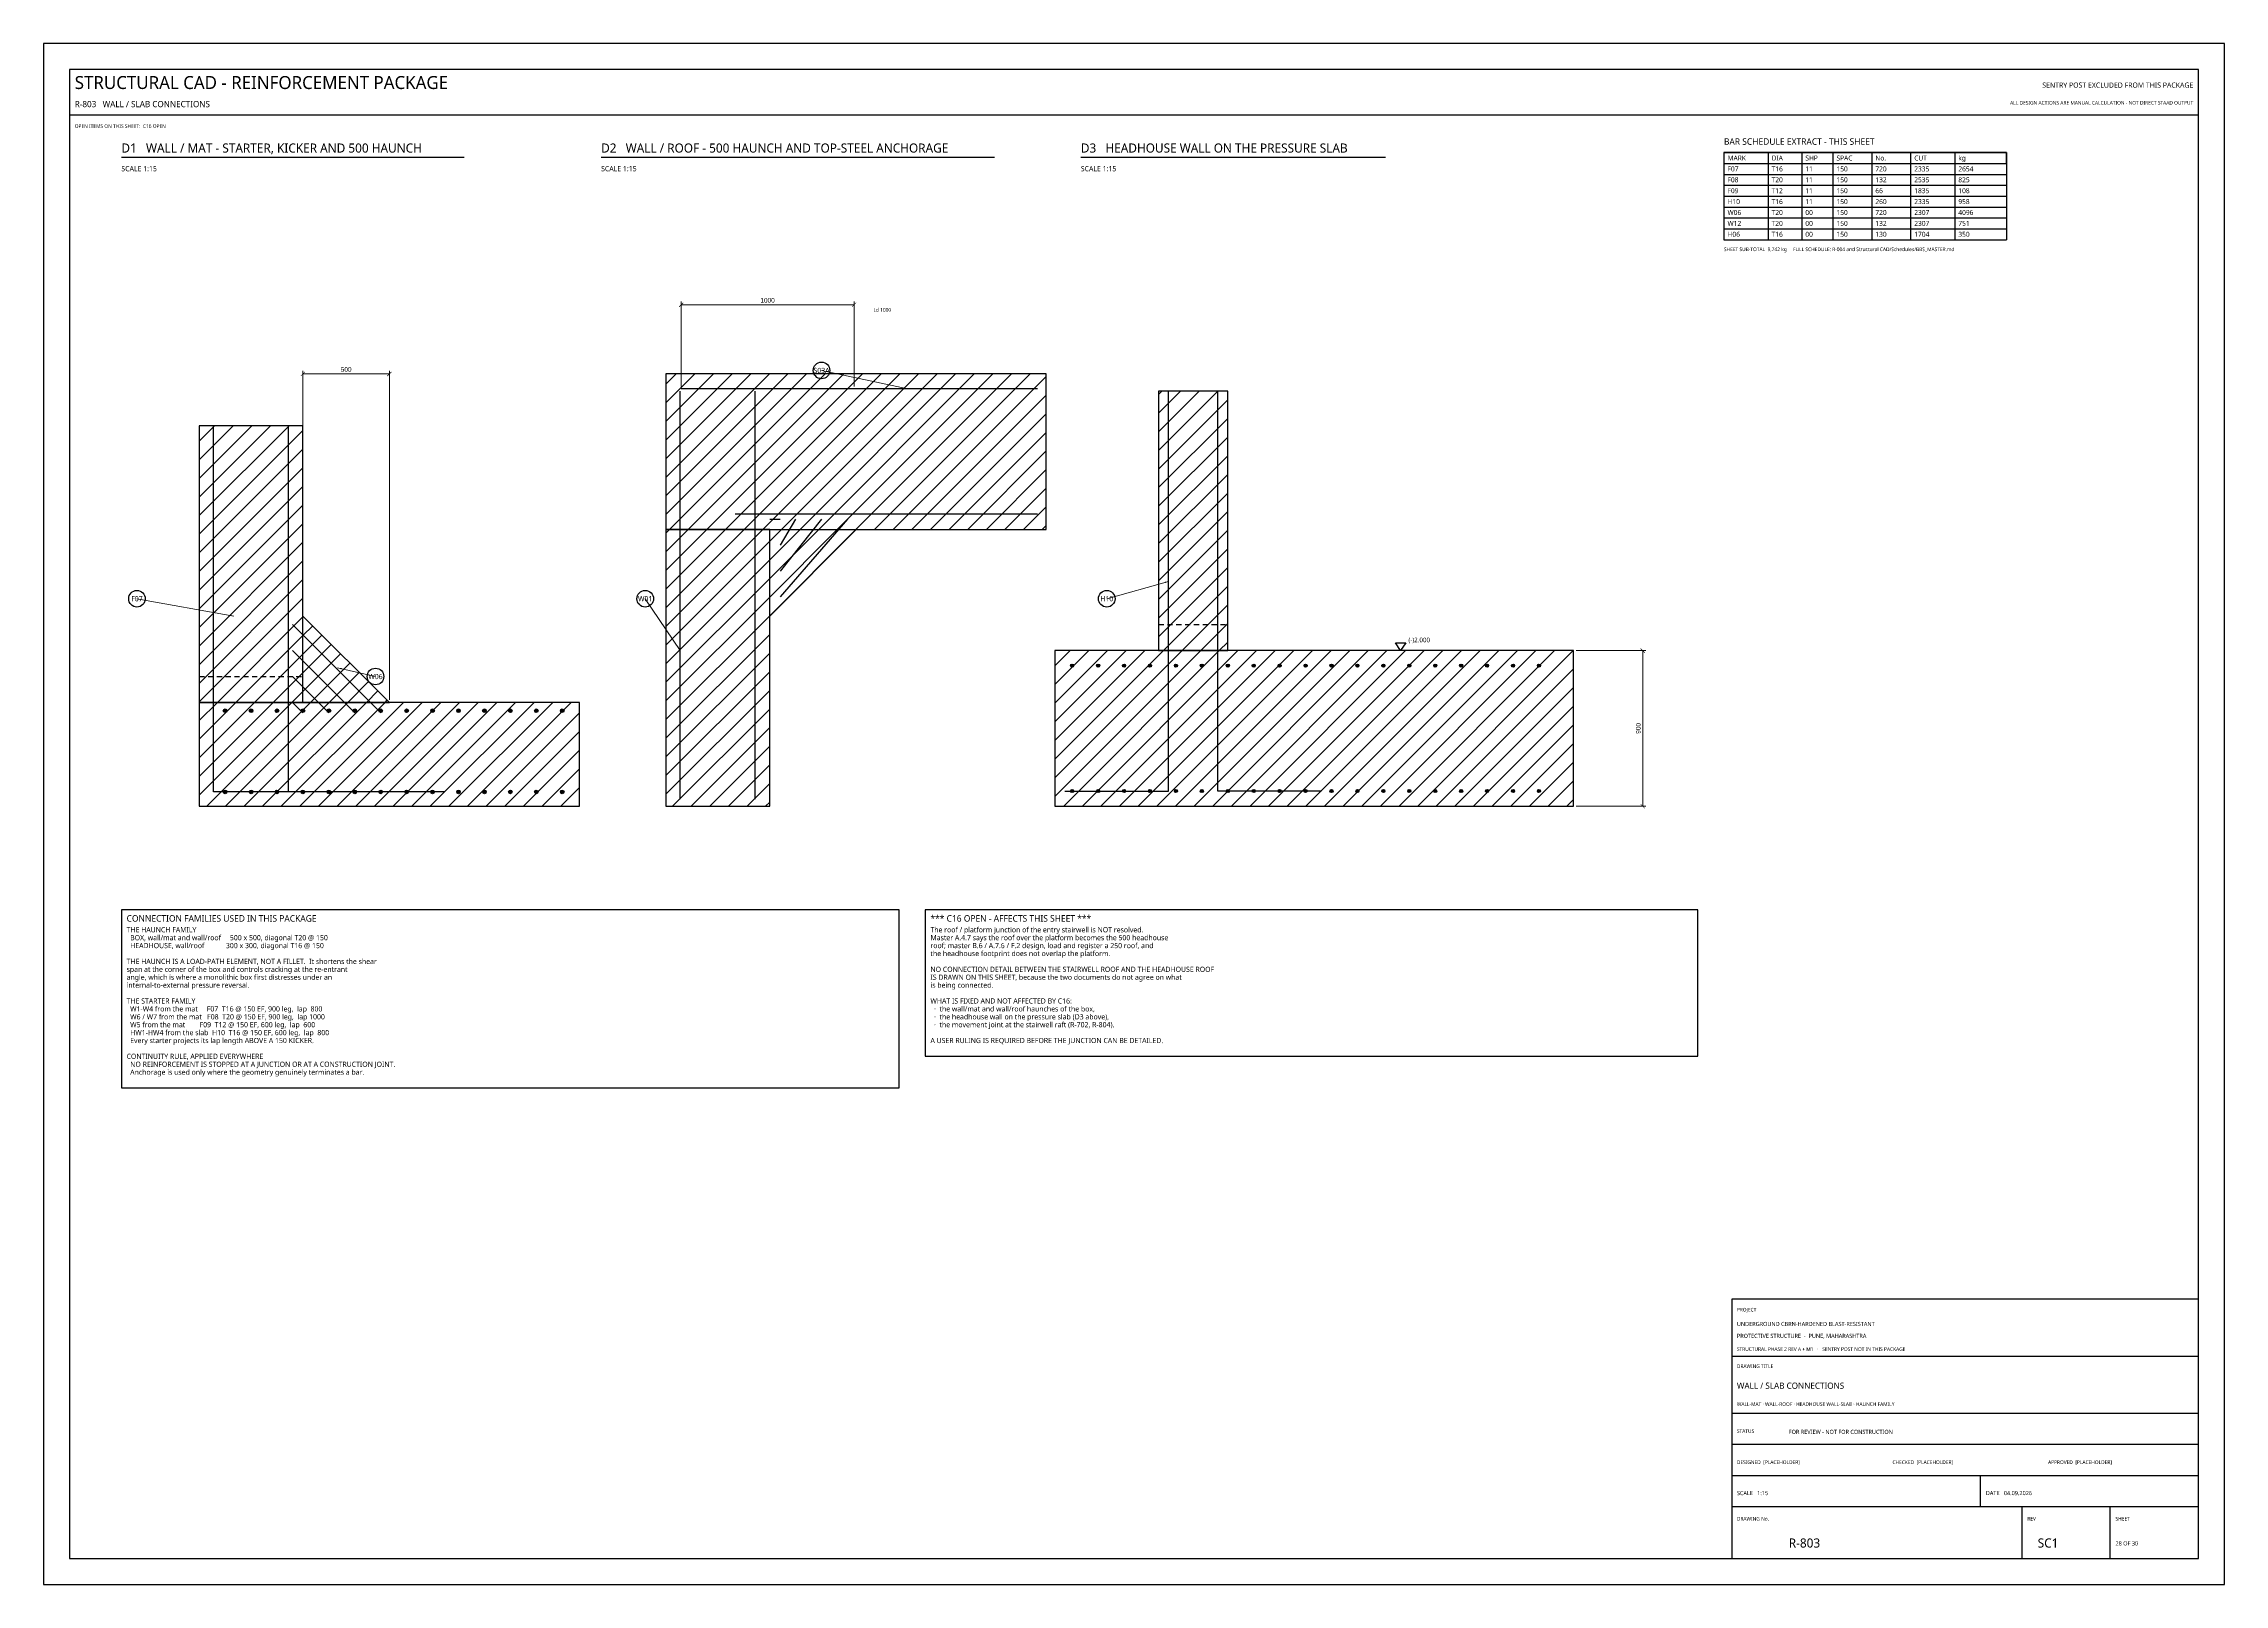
# Model space of a CAD drawing. Header units: millimetres. Extents: x 0 to 841, y 0 to 594.
import ezdxf
from ezdxf.enums import TextEntityAlignment as Align

# ---------------------------------------------------------------- set-up
doc = ezdxf.new("R2010")
doc.units = ezdxf.units.MM
for name, color, linetype in [('S-BLAST', 1, 'Continuous'), ('S-CALLOUT', 2, 'Continuous'), ('S-CONCRETE', 7, 'Continuous'), ('S-DIM', 4, 'Continuous'), ('S-HATCH', 8, 'Continuous'), ('S-HIDDEN', 8, 'Continuous'), ('S-LEVEL', 4, 'Continuous'), ('S-NOTE', 7, 'Continuous'), ('S-REBAR-MAIN', 1, 'Continuous'), ('S-REBAR-SEC', 4, 'Continuous'), ('S-REBAR-TIE', 6, 'Continuous'), ('S-TABLE', 7, 'Continuous'), ('S-TEXT', 7, 'Continuous'), ('S-TITLE', 7, 'Continuous')]:
    doc.layers.add(name, color=color, linetype=linetype)
doc.styles.add('OpenSans', font='OpenSans-Regular.ttf')
doc.dimstyles.new('SC-DIM', dxfattribs={"dimtxt": 1.8, "dimasz": 1.6, "dimexe": 1.2, "dimexo": 1, "dimgap": 0.8, "dimtad": 1, "dimdec": 0, "dimblk": 'ARCHTICK', "dimcen": 2.5, "dimclrd": 4, "dimclre": 4, "dimclrt": 4, "dimazin": 3, "dimtfac": 1, "dimtmove": 0, "dimatfit": 3, "dimlwd": 13, "dimlwe": 13})

# ---------------------------------------------------------------- blocks, each defined once
blk = doc.blocks.new('_ARCHTICK')
at = {"color": 0, "linetype": 'BYBLOCK', "const_width": 0.15}
blk.add_lwpolyline([(-0.5, -0.5), (0.5, 0.5)], dxfattribs=at)
blk = doc.blocks.new('BARMARK')
at = {"layer": 'S-CALLOUT'}
blk.add_circle((0, 0), 3.2, dxfattribs=at)
blk = doc.blocks.new('LEVELMK')
at = {"layer": 'S-LEVEL'}
blk.add_lwpolyline([(0, 0), (-2, 3), (2, 3), (0, 0)], close=True, dxfattribs=at)

msp = doc.modelspace()

# ---------------------------------------------------------------- hatches: boundary and pattern name
at = {"layer": 'S-HATCH'}
h = msp.add_hatch(dxfattribs=at)
h.set_pattern_fill('ANSI31', scale=1.6)
h.paths.add_polyline_path([(240, 406.667), (386.667, 406.667), (386.667, 466.667), (240, 466.667)])
h = msp.add_hatch(dxfattribs=at)
h.set_pattern_fill('ANSI31', scale=1.6)
h.paths.add_polyline_path([(430, 360), (456.667, 360), (456.667, 460), (430, 460)])
h = msp.add_hatch(dxfattribs=at)
h.set_pattern_fill('ANSI31', scale=1.6)
h.paths.add_polyline_path([(60, 340), (100, 340), (100, 446.667), (60, 446.667)])
h = msp.add_hatch(dxfattribs=at)
h.set_pattern_fill('ANSI31', scale=1.6)
h.paths.add_polyline_path([(240, 300), (280, 300), (280, 406.667), (240, 406.667)])
h = msp.add_hatch(dxfattribs=at)
h.set_pattern_fill('ANSI31', scale=1.6)
h.paths.add_polyline_path([(280, 406.667), (313.333, 406.667), (280, 373.333)])
h = msp.add_hatch(dxfattribs=at)
h.set_pattern_fill('ANSI31', scale=1.6)
h.paths.add_polyline_path([(100, 340), (133.333, 340), (100, 373.333)])
h = msp.add_hatch(dxfattribs=at)
h.set_pattern_fill('ANSI31', scale=1.6)
h.paths.add_polyline_path([(390, 300), (590, 300), (590, 360), (390, 360)])
h = msp.add_hatch(dxfattribs=at)
h.set_pattern_fill('ANSI31', scale=1.6)
h.paths.add_polyline_path([(60, 300), (206.667, 300), (206.667, 340), (60, 340)])
at = {"layer": 'S-REBAR-MAIN'}
for points in [[(397.267, 354.2), (397.221, 354.43), (397.091, 354.624), (396.896, 354.754), (396.667, 354.8), (396.437, 354.754), (396.242, 354.624), (396.112, 354.43), (396.067, 354.2), (396.112, 353.97), (396.242, 353.776), (396.437, 353.646), (396.667, 353.6), (396.896, 353.646), (397.091, 353.776), (397.221, 353.97)], [(407.267, 354.2), (407.221, 354.43), (407.091, 354.624), (406.896, 354.754), (406.667, 354.8), (406.437, 354.754), (406.242, 354.624), (406.112, 354.43), (406.067, 354.2), (406.112, 353.97), (406.242, 353.776), (406.437, 353.646), (406.667, 353.6), (406.896, 353.646), (407.091, 353.776), (407.221, 353.97)], [(417.267, 354.2), (417.221, 354.43), (417.091, 354.624), (416.896, 354.754), (416.667, 354.8), (416.437, 354.754), (416.242, 354.624), (416.112, 354.43), (416.067, 354.2), (416.112, 353.97), (416.242, 353.776), (416.437, 353.646), (416.667, 353.6), (416.896, 353.646), (417.091, 353.776), (417.221, 353.97)], [(427.267, 354.2), (427.221, 354.43), (427.091, 354.624), (426.896, 354.754), (426.667, 354.8), (426.437, 354.754), (426.242, 354.624), (426.112, 354.43), (426.067, 354.2), (426.112, 353.97), (426.242, 353.776), (426.437, 353.646), (426.667, 353.6), (426.896, 353.646), (427.091, 353.776), (427.221, 353.97)], [(437.267, 354.2), (437.221, 354.43), (437.091, 354.624), (436.896, 354.754), (436.667, 354.8), (436.437, 354.754), (436.242, 354.624), (436.112, 354.43), (436.067, 354.2), (436.112, 353.97), (436.242, 353.776), (436.437, 353.646), (436.667, 353.6), (436.896, 353.646), (437.091, 353.776), (437.221, 353.97)], [(447.267, 354.2), (447.221, 354.43), (447.091, 354.624), (446.896, 354.754), (446.667, 354.8), (446.437, 354.754), (446.242, 354.624), (446.112, 354.43), (446.067, 354.2), (446.112, 353.97), (446.242, 353.776), (446.437, 353.646), (446.667, 353.6), (446.896, 353.646), (447.091, 353.776), (447.221, 353.97)], [(457.267, 354.2), (457.221, 354.43), (457.091, 354.624), (456.896, 354.754), (456.667, 354.8), (456.437, 354.754), (456.242, 354.624), (456.112, 354.43), (456.067, 354.2), (456.112, 353.97), (456.242, 353.776), (456.437, 353.646), (456.667, 353.6), (456.896, 353.646), (457.091, 353.776), (457.221, 353.97)], [(467.267, 354.2), (467.221, 354.43), (467.091, 354.624), (466.896, 354.754), (466.667, 354.8), (466.437, 354.754), (466.242, 354.624), (466.112, 354.43), (466.067, 354.2), (466.112, 353.97), (466.242, 353.776), (466.437, 353.646), (466.667, 353.6), (466.896, 353.646), (467.091, 353.776), (467.221, 353.97)], [(477.267, 354.2), (477.221, 354.43), (477.091, 354.624), (476.896, 354.754), (476.667, 354.8), (476.437, 354.754), (476.242, 354.624), (476.112, 354.43), (476.067, 354.2), (476.112, 353.97), (476.242, 353.776), (476.437, 353.646), (476.667, 353.6), (476.896, 353.646), (477.091, 353.776), (477.221, 353.97)], [(487.267, 354.2), (487.221, 354.43), (487.091, 354.624), (486.896, 354.754), (486.667, 354.8), (486.437, 354.754), (486.242, 354.624), (486.112, 354.43), (486.067, 354.2), (486.112, 353.97), (486.242, 353.776), (486.437, 353.646), (486.667, 353.6), (486.896, 353.646), (487.091, 353.776), (487.221, 353.97)], [(497.267, 354.2), (497.221, 354.43), (497.091, 354.624), (496.896, 354.754), (496.667, 354.8), (496.437, 354.754), (496.242, 354.624), (496.112, 354.43), (496.067, 354.2), (496.112, 353.97), (496.242, 353.776), (496.437, 353.646), (496.667, 353.6), (496.896, 353.646), (497.091, 353.776), (497.221, 353.97)], [(507.267, 354.2), (507.221, 354.43), (507.091, 354.624), (506.896, 354.754), (506.667, 354.8), (506.437, 354.754), (506.242, 354.624), (506.112, 354.43), (506.067, 354.2), (506.112, 353.97), (506.242, 353.776), (506.437, 353.646), (506.667, 353.6), (506.896, 353.646), (507.091, 353.776), (507.221, 353.97)], [(517.267, 354.2), (517.221, 354.43), (517.091, 354.624), (516.896, 354.754), (516.667, 354.8), (516.437, 354.754), (516.242, 354.624), (516.112, 354.43), (516.067, 354.2), (516.112, 353.97), (516.242, 353.776), (516.437, 353.646), (516.667, 353.6), (516.896, 353.646), (517.091, 353.776), (517.221, 353.97)], [(527.267, 354.2), (527.221, 354.43), (527.091, 354.624), (526.896, 354.754), (526.667, 354.8), (526.437, 354.754), (526.242, 354.624), (526.112, 354.43), (526.067, 354.2), (526.112, 353.97), (526.242, 353.776), (526.437, 353.646), (526.667, 353.6), (526.896, 353.646), (527.091, 353.776), (527.221, 353.97)], [(537.267, 354.2), (537.221, 354.43), (537.091, 354.624), (536.896, 354.754), (536.667, 354.8), (536.437, 354.754), (536.242, 354.624), (536.112, 354.43), (536.067, 354.2), (536.112, 353.97), (536.242, 353.776), (536.437, 353.646), (536.667, 353.6), (536.896, 353.646), (537.091, 353.776), (537.221, 353.97)], [(547.267, 354.2), (547.221, 354.43), (547.091, 354.624), (546.896, 354.754), (546.667, 354.8), (546.437, 354.754), (546.242, 354.624), (546.112, 354.43), (546.067, 354.2), (546.112, 353.97), (546.242, 353.776), (546.437, 353.646), (546.667, 353.6), (546.896, 353.646), (547.091, 353.776), (547.221, 353.97)], [(557.267, 354.2), (557.221, 354.43), (557.091, 354.624), (556.896, 354.754), (556.667, 354.8), (556.437, 354.754), (556.242, 354.624), (556.112, 354.43), (556.067, 354.2), (556.112, 353.97), (556.242, 353.776), (556.437, 353.646), (556.667, 353.6), (556.896, 353.646), (557.091, 353.776), (557.221, 353.97)], [(567.267, 354.2), (567.221, 354.43), (567.091, 354.624), (566.896, 354.754), (566.667, 354.8), (566.437, 354.754), (566.242, 354.624), (566.112, 354.43), (566.067, 354.2), (566.112, 353.97), (566.242, 353.776), (566.437, 353.646), (566.667, 353.6), (566.896, 353.646), (567.091, 353.776), (567.221, 353.97)], [(577.267, 354.2), (577.221, 354.43), (577.091, 354.624), (576.896, 354.754), (576.667, 354.8), (576.437, 354.754), (576.242, 354.624), (576.112, 354.43), (576.067, 354.2), (576.112, 353.97), (576.242, 353.776), (576.437, 353.646), (576.667, 353.6), (576.896, 353.646), (577.091, 353.776), (577.221, 353.97)], [(70.7, 336.8), (70.647, 337.068), (70.495, 337.295), (70.268, 337.447), (70, 337.5), (69.732, 337.447), (69.505, 337.295), (69.353, 337.068), (69.3, 336.8), (69.353, 336.532), (69.505, 336.305), (69.732, 336.153), (70, 336.1), (70.268, 336.153), (70.495, 336.305), (70.647, 336.532)], [(80.7, 336.8), (80.647, 337.068), (80.495, 337.295), (80.268, 337.447), (80, 337.5), (79.732, 337.447), (79.505, 337.295), (79.353, 337.068), (79.3, 336.8), (79.353, 336.532), (79.505, 336.305), (79.732, 336.153), (80, 336.1), (80.268, 336.153), (80.495, 336.305), (80.647, 336.532)], [(90.7, 336.8), (90.647, 337.068), (90.495, 337.295), (90.268, 337.447), (90, 337.5), (89.732, 337.447), (89.505, 337.295), (89.353, 337.068), (89.3, 336.8), (89.353, 336.532), (89.505, 336.305), (89.732, 336.153), (90, 336.1), (90.268, 336.153), (90.495, 336.305), (90.647, 336.532)], [(100.7, 336.8), (100.647, 337.068), (100.495, 337.295), (100.268, 337.447), (100, 337.5), (99.732, 337.447), (99.505, 337.295), (99.353, 337.068), (99.3, 336.8), (99.353, 336.532), (99.505, 336.305), (99.732, 336.153), (100, 336.1), (100.268, 336.153), (100.495, 336.305), (100.647, 336.532)], [(110.7, 336.8), (110.647, 337.068), (110.495, 337.295), (110.268, 337.447), (110, 337.5), (109.732, 337.447), (109.505, 337.295), (109.353, 337.068), (109.3, 336.8), (109.353, 336.532), (109.505, 336.305), (109.732, 336.153), (110, 336.1), (110.268, 336.153), (110.495, 336.305), (110.647, 336.532)], [(120.7, 336.8), (120.647, 337.068), (120.495, 337.295), (120.268, 337.447), (120, 337.5), (119.732, 337.447), (119.505, 337.295), (119.353, 337.068), (119.3, 336.8), (119.353, 336.532), (119.505, 336.305), (119.732, 336.153), (120, 336.1), (120.268, 336.153), (120.495, 336.305), (120.647, 336.532)], [(130.7, 336.8), (130.647, 337.068), (130.495, 337.295), (130.268, 337.447), (130, 337.5), (129.732, 337.447), (129.505, 337.295), (129.353, 337.068), (129.3, 336.8), (129.353, 336.532), (129.505, 336.305), (129.732, 336.153), (130, 336.1), (130.268, 336.153), (130.495, 336.305), (130.647, 336.532)], [(140.7, 336.8), (140.647, 337.068), (140.495, 337.295), (140.268, 337.447), (140, 337.5), (139.732, 337.447), (139.505, 337.295), (139.353, 337.068), (139.3, 336.8), (139.353, 336.532), (139.505, 336.305), (139.732, 336.153), (140, 336.1), (140.268, 336.153), (140.495, 336.305), (140.647, 336.532)], [(150.7, 336.8), (150.647, 337.068), (150.495, 337.295), (150.268, 337.447), (150, 337.5), (149.732, 337.447), (149.505, 337.295), (149.353, 337.068), (149.3, 336.8), (149.353, 336.532), (149.505, 336.305), (149.732, 336.153), (150, 336.1), (150.268, 336.153), (150.495, 336.305), (150.647, 336.532)], [(160.7, 336.8), (160.647, 337.068), (160.495, 337.295), (160.268, 337.447), (160, 337.5), (159.732, 337.447), (159.505, 337.295), (159.353, 337.068), (159.3, 336.8), (159.353, 336.532), (159.505, 336.305), (159.732, 336.153), (160, 336.1), (160.268, 336.153), (160.495, 336.305), (160.647, 336.532)], [(170.7, 336.8), (170.647, 337.068), (170.495, 337.295), (170.268, 337.447), (170, 337.5), (169.732, 337.447), (169.505, 337.295), (169.353, 337.068), (169.3, 336.8), (169.353, 336.532), (169.505, 336.305), (169.732, 336.153), (170, 336.1), (170.268, 336.153), (170.495, 336.305), (170.647, 336.532)], [(180.7, 336.8), (180.647, 337.068), (180.495, 337.295), (180.268, 337.447), (180, 337.5), (179.732, 337.447), (179.505, 337.295), (179.353, 337.068), (179.3, 336.8), (179.353, 336.532), (179.505, 336.305), (179.732, 336.153), (180, 336.1), (180.268, 336.153), (180.495, 336.305), (180.647, 336.532)], [(190.7, 336.8), (190.647, 337.068), (190.495, 337.295), (190.268, 337.447), (190, 337.5), (189.732, 337.447), (189.505, 337.295), (189.353, 337.068), (189.3, 336.8), (189.353, 336.532), (189.505, 336.305), (189.732, 336.153), (190, 336.1), (190.268, 336.153), (190.495, 336.305), (190.647, 336.532)], [(200.7, 336.8), (200.647, 337.068), (200.495, 337.295), (200.268, 337.447), (200, 337.5), (199.732, 337.447), (199.505, 337.295), (199.353, 337.068), (199.3, 336.8), (199.353, 336.532), (199.505, 336.305), (199.732, 336.153), (200, 336.1), (200.268, 336.153), (200.495, 336.305), (200.647, 336.532)], [(70.7, 305.533), (70.647, 305.801), (70.495, 306.028), (70.268, 306.18), (70, 306.233), (69.732, 306.18), (69.505, 306.028), (69.353, 305.801), (69.3, 305.533), (69.353, 305.265), (69.505, 305.038), (69.732, 304.887), (70, 304.833), (70.268, 304.887), (70.495, 305.038), (70.647, 305.265)], [(80.7, 305.533), (80.647, 305.801), (80.495, 306.028), (80.268, 306.18), (80, 306.233), (79.732, 306.18), (79.505, 306.028), (79.353, 305.801), (79.3, 305.533), (79.353, 305.265), (79.505, 305.038), (79.732, 304.887), (80, 304.833), (80.268, 304.887), (80.495, 305.038), (80.647, 305.265)], [(90.7, 305.533), (90.647, 305.801), (90.495, 306.028), (90.268, 306.18), (90, 306.233), (89.732, 306.18), (89.505, 306.028), (89.353, 305.801), (89.3, 305.533), (89.353, 305.265), (89.505, 305.038), (89.732, 304.887), (90, 304.833), (90.268, 304.887), (90.495, 305.038), (90.647, 305.265)], [(100.7, 305.533), (100.647, 305.801), (100.495, 306.028), (100.268, 306.18), (100, 306.233), (99.732, 306.18), (99.505, 306.028), (99.353, 305.801), (99.3, 305.533), (99.353, 305.265), (99.505, 305.038), (99.732, 304.887), (100, 304.833), (100.268, 304.887), (100.495, 305.038), (100.647, 305.265)], [(110.7, 305.533), (110.647, 305.801), (110.495, 306.028), (110.268, 306.18), (110, 306.233), (109.732, 306.18), (109.505, 306.028), (109.353, 305.801), (109.3, 305.533), (109.353, 305.265), (109.505, 305.038), (109.732, 304.887), (110, 304.833), (110.268, 304.887), (110.495, 305.038), (110.647, 305.265)], [(120.7, 305.533), (120.647, 305.801), (120.495, 306.028), (120.268, 306.18), (120, 306.233), (119.732, 306.18), (119.505, 306.028), (119.353, 305.801), (119.3, 305.533), (119.353, 305.265), (119.505, 305.038), (119.732, 304.887), (120, 304.833), (120.268, 304.887), (120.495, 305.038), (120.647, 305.265)], [(130.7, 305.533), (130.647, 305.801), (130.495, 306.028), (130.268, 306.18), (130, 306.233), (129.732, 306.18), (129.505, 306.028), (129.353, 305.801), (129.3, 305.533), (129.353, 305.265), (129.505, 305.038), (129.732, 304.887), (130, 304.833), (130.268, 304.887), (130.495, 305.038), (130.647, 305.265)], [(140.7, 305.533), (140.647, 305.801), (140.495, 306.028), (140.268, 306.18), (140, 306.233), (139.732, 306.18), (139.505, 306.028), (139.353, 305.801), (139.3, 305.533), (139.353, 305.265), (139.505, 305.038), (139.732, 304.887), (140, 304.833), (140.268, 304.887), (140.495, 305.038), (140.647, 305.265)], [(150.7, 305.533), (150.647, 305.801), (150.495, 306.028), (150.268, 306.18), (150, 306.233), (149.732, 306.18), (149.505, 306.028), (149.353, 305.801), (149.3, 305.533), (149.353, 305.265), (149.505, 305.038), (149.732, 304.887), (150, 304.833), (150.268, 304.887), (150.495, 305.038), (150.647, 305.265)], [(160.7, 305.533), (160.647, 305.801), (160.495, 306.028), (160.268, 306.18), (160, 306.233), (159.732, 306.18), (159.505, 306.028), (159.353, 305.801), (159.3, 305.533), (159.353, 305.265), (159.505, 305.038), (159.732, 304.887), (160, 304.833), (160.268, 304.887), (160.495, 305.038), (160.647, 305.265)], [(170.7, 305.533), (170.647, 305.801), (170.495, 306.028), (170.268, 306.18), (170, 306.233), (169.732, 306.18), (169.505, 306.028), (169.353, 305.801), (169.3, 305.533), (169.353, 305.265), (169.505, 305.038), (169.732, 304.887), (170, 304.833), (170.268, 304.887), (170.495, 305.038), (170.647, 305.265)], [(180.7, 305.533), (180.647, 305.801), (180.495, 306.028), (180.268, 306.18), (180, 306.233), (179.732, 306.18), (179.505, 306.028), (179.353, 305.801), (179.3, 305.533), (179.353, 305.265), (179.505, 305.038), (179.732, 304.887), (180, 304.833), (180.268, 304.887), (180.495, 305.038), (180.647, 305.265)], [(190.7, 305.533), (190.647, 305.801), (190.495, 306.028), (190.268, 306.18), (190, 306.233), (189.732, 306.18), (189.505, 306.028), (189.353, 305.801), (189.3, 305.533), (189.353, 305.265), (189.505, 305.038), (189.732, 304.887), (190, 304.833), (190.268, 304.887), (190.495, 305.038), (190.647, 305.265)], [(200.7, 305.533), (200.647, 305.801), (200.495, 306.028), (200.268, 306.18), (200, 306.233), (199.732, 306.18), (199.505, 306.028), (199.353, 305.801), (199.3, 305.533), (199.353, 305.265), (199.505, 305.038), (199.732, 304.887), (200, 304.833), (200.268, 304.887), (200.495, 305.038), (200.647, 305.265)], [(397.267, 305.867), (397.221, 306.096), (397.091, 306.291), (396.896, 306.421), (396.667, 306.467), (396.437, 306.421), (396.242, 306.291), (396.112, 306.096), (396.067, 305.867), (396.112, 305.637), (396.242, 305.442), (396.437, 305.312), (396.667, 305.267), (396.896, 305.312), (397.091, 305.442), (397.221, 305.637)], [(407.267, 305.867), (407.221, 306.096), (407.091, 306.291), (406.896, 306.421), (406.667, 306.467), (406.437, 306.421), (406.242, 306.291), (406.112, 306.096), (406.067, 305.867), (406.112, 305.637), (406.242, 305.442), (406.437, 305.312), (406.667, 305.267), (406.896, 305.312), (407.091, 305.442), (407.221, 305.637)], [(417.267, 305.867), (417.221, 306.096), (417.091, 306.291), (416.896, 306.421), (416.667, 306.467), (416.437, 306.421), (416.242, 306.291), (416.112, 306.096), (416.067, 305.867), (416.112, 305.637), (416.242, 305.442), (416.437, 305.312), (416.667, 305.267), (416.896, 305.312), (417.091, 305.442), (417.221, 305.637)], [(427.267, 305.867), (427.221, 306.096), (427.091, 306.291), (426.896, 306.421), (426.667, 306.467), (426.437, 306.421), (426.242, 306.291), (426.112, 306.096), (426.067, 305.867), (426.112, 305.637), (426.242, 305.442), (426.437, 305.312), (426.667, 305.267), (426.896, 305.312), (427.091, 305.442), (427.221, 305.637)], [(437.267, 305.867), (437.221, 306.096), (437.091, 306.291), (436.896, 306.421), (436.667, 306.467), (436.437, 306.421), (436.242, 306.291), (436.112, 306.096), (436.067, 305.867), (436.112, 305.637), (436.242, 305.442), (436.437, 305.312), (436.667, 305.267), (436.896, 305.312), (437.091, 305.442), (437.221, 305.637)], [(447.267, 305.867), (447.221, 306.096), (447.091, 306.291), (446.896, 306.421), (446.667, 306.467), (446.437, 306.421), (446.242, 306.291), (446.112, 306.096), (446.067, 305.867), (446.112, 305.637), (446.242, 305.442), (446.437, 305.312), (446.667, 305.267), (446.896, 305.312), (447.091, 305.442), (447.221, 305.637)], [(457.267, 305.867), (457.221, 306.096), (457.091, 306.291), (456.896, 306.421), (456.667, 306.467), (456.437, 306.421), (456.242, 306.291), (456.112, 306.096), (456.067, 305.867), (456.112, 305.637), (456.242, 305.442), (456.437, 305.312), (456.667, 305.267), (456.896, 305.312), (457.091, 305.442), (457.221, 305.637)], [(467.267, 305.867), (467.221, 306.096), (467.091, 306.291), (466.896, 306.421), (466.667, 306.467), (466.437, 306.421), (466.242, 306.291), (466.112, 306.096), (466.067, 305.867), (466.112, 305.637), (466.242, 305.442), (466.437, 305.312), (466.667, 305.267), (466.896, 305.312), (467.091, 305.442), (467.221, 305.637)], [(477.267, 305.867), (477.221, 306.096), (477.091, 306.291), (476.896, 306.421), (476.667, 306.467), (476.437, 306.421), (476.242, 306.291), (476.112, 306.096), (476.067, 305.867), (476.112, 305.637), (476.242, 305.442), (476.437, 305.312), (476.667, 305.267), (476.896, 305.312), (477.091, 305.442), (477.221, 305.637)], [(487.267, 305.867), (487.221, 306.096), (487.091, 306.291), (486.896, 306.421), (486.667, 306.467), (486.437, 306.421), (486.242, 306.291), (486.112, 306.096), (486.067, 305.867), (486.112, 305.637), (486.242, 305.442), (486.437, 305.312), (486.667, 305.267), (486.896, 305.312), (487.091, 305.442), (487.221, 305.637)], [(497.267, 305.867), (497.221, 306.096), (497.091, 306.291), (496.896, 306.421), (496.667, 306.467), (496.437, 306.421), (496.242, 306.291), (496.112, 306.096), (496.067, 305.867), (496.112, 305.637), (496.242, 305.442), (496.437, 305.312), (496.667, 305.267), (496.896, 305.312), (497.091, 305.442), (497.221, 305.637)], [(507.267, 305.867), (507.221, 306.096), (507.091, 306.291), (506.896, 306.421), (506.667, 306.467), (506.437, 306.421), (506.242, 306.291), (506.112, 306.096), (506.067, 305.867), (506.112, 305.637), (506.242, 305.442), (506.437, 305.312), (506.667, 305.267), (506.896, 305.312), (507.091, 305.442), (507.221, 305.637)], [(517.267, 305.867), (517.221, 306.096), (517.091, 306.291), (516.896, 306.421), (516.667, 306.467), (516.437, 306.421), (516.242, 306.291), (516.112, 306.096), (516.067, 305.867), (516.112, 305.637), (516.242, 305.442), (516.437, 305.312), (516.667, 305.267), (516.896, 305.312), (517.091, 305.442), (517.221, 305.637)], [(527.267, 305.867), (527.221, 306.096), (527.091, 306.291), (526.896, 306.421), (526.667, 306.467), (526.437, 306.421), (526.242, 306.291), (526.112, 306.096), (526.067, 305.867), (526.112, 305.637), (526.242, 305.442), (526.437, 305.312), (526.667, 305.267), (526.896, 305.312), (527.091, 305.442), (527.221, 305.637)], [(537.267, 305.867), (537.221, 306.096), (537.091, 306.291), (536.896, 306.421), (536.667, 306.467), (536.437, 306.421), (536.242, 306.291), (536.112, 306.096), (536.067, 305.867), (536.112, 305.637), (536.242, 305.442), (536.437, 305.312), (536.667, 305.267), (536.896, 305.312), (537.091, 305.442), (537.221, 305.637)], [(547.267, 305.867), (547.221, 306.096), (547.091, 306.291), (546.896, 306.421), (546.667, 306.467), (546.437, 306.421), (546.242, 306.291), (546.112, 306.096), (546.067, 305.867), (546.112, 305.637), (546.242, 305.442), (546.437, 305.312), (546.667, 305.267), (546.896, 305.312), (547.091, 305.442), (547.221, 305.637)], [(557.267, 305.867), (557.221, 306.096), (557.091, 306.291), (556.896, 306.421), (556.667, 306.467), (556.437, 306.421), (556.242, 306.291), (556.112, 306.096), (556.067, 305.867), (556.112, 305.637), (556.242, 305.442), (556.437, 305.312), (556.667, 305.267), (556.896, 305.312), (557.091, 305.442), (557.221, 305.637)], [(567.267, 305.867), (567.221, 306.096), (567.091, 306.291), (566.896, 306.421), (566.667, 306.467), (566.437, 306.421), (566.242, 306.291), (566.112, 306.096), (566.067, 305.867), (566.112, 305.637), (566.242, 305.442), (566.437, 305.312), (566.667, 305.267), (566.896, 305.312), (567.091, 305.442), (567.221, 305.637)], [(577.267, 305.867), (577.221, 306.096), (577.091, 306.291), (576.896, 306.421), (576.667, 306.467), (576.437, 306.421), (576.242, 306.291), (576.112, 306.096), (576.067, 305.867), (576.112, 305.637), (576.242, 305.442), (576.437, 305.312), (576.667, 305.267), (576.896, 305.312), (577.091, 305.442), (577.221, 305.637)]]:
    msp.add_hatch(color=1, dxfattribs=at).paths.add_polyline_path(points)

# ---------------------------------------------------------------- linework, layer by layer
at = {"layer": 'S-CONCRETE'}
for points in [[(240, 406.667), (386.667, 406.667), (386.667, 466.667), (240, 466.667)], [(430, 360), (456.667, 360), (456.667, 460), (430, 460)], [(60, 340), (100, 340), (100, 446.667), (60, 446.667)], [(240, 300), (280, 300), (280, 406.667), (240, 406.667)], [(390, 300), (590, 300), (590, 360), (390, 360)], [(60, 300), (206.667, 300), (206.667, 340), (60, 340)]]:
    msp.add_lwpolyline(points, close=True, dxfattribs=at)
for points in [[(280, 406.667), (313.333, 406.667), (280, 373.333)], [(100, 340), (133.333, 340), (100, 373.333)]]:
    msp.add_lwpolyline(points, dxfattribs=at)
at = {"layer": 'S-HIDDEN'}
for p, q in [((430, 370), (432, 370)), ((433.4, 370), (435.4, 370)), ((436.8, 370), (438.8, 370)), ((440.2, 370), (442.2, 370)), ((443.6, 370), (445.6, 370)), ((447, 370), (449, 370)), ((450.4, 370), (452.4, 370)), ((453.8, 370), (455.8, 370)), ((60, 350), (62, 350)), ((63.4, 350), (65.4, 350)), ((66.8, 350), (68.8, 350)), ((70.2, 350), (72.2, 350)), ((73.6, 350), (75.6, 350)), ((77, 350), (79, 350)), ((80.4, 350), (82.4, 350)), ((83.8, 350), (85.8, 350)), ((87.2, 350), (89.2, 350)), ((90.6, 350), (92.6, 350)), ((94, 350), (96, 350)), ((97.4, 350), (99.4, 350))]:
    msp.add_line(p, q, dxfattribs=at)
at = {"layer": 'S-REBAR-MAIN'}
for p, q in [((245.533, 302.667), (245.533, 460)), ((274.467, 302.667), (274.467, 460)), ((433.867, 370), (433.867, 460)), ((452.8, 370), (452.8, 460)), ((65.533, 350), (65.533, 446.667)), ((94.467, 350), (94.467, 446.667))]:
    msp.add_line(p, q, dxfattribs=at)
for points in [[(383.333, 460.867), (245.867, 460.867)], [(383.333, 412.533), (266.667, 412.533)]]:
    msp.add_lwpolyline(points, dxfattribs=at)
for centre, radius in [((396.667, 354.2), 0.6), ((406.667, 354.2), 0.6), ((416.667, 354.2), 0.6), ((426.667, 354.2), 0.6), ((436.667, 354.2), 0.6), ((446.667, 354.2), 0.6), ((456.667, 354.2), 0.6), ((466.667, 354.2), 0.6), ((476.667, 354.2), 0.6), ((486.667, 354.2), 0.6), ((496.667, 354.2), 0.6), ((506.667, 354.2), 0.6), ((516.667, 354.2), 0.6), ((526.667, 354.2), 0.6), ((536.667, 354.2), 0.6), ((546.667, 354.2), 0.6), ((556.667, 354.2), 0.6), ((566.667, 354.2), 0.6), ((576.667, 354.2), 0.6), ((70, 336.8), 0.7), ((80, 336.8), 0.7), ((90, 336.8), 0.7), ((100, 336.8), 0.7), ((110, 336.8), 0.7), ((120, 336.8), 0.7), ((130, 336.8), 0.7), ((140, 336.8), 0.7), ((150, 336.8), 0.7), ((160, 336.8), 0.7), ((170, 336.8), 0.7), ((180, 336.8), 0.7), ((190, 336.8), 0.7), ((200, 336.8), 0.7), ((70, 305.533), 0.7), ((80, 305.533), 0.7), ((90, 305.533), 0.7), ((100, 305.533), 0.7), ((110, 305.533), 0.7), ((120, 305.533), 0.7), ((130, 305.533), 0.7), ((140, 305.533), 0.7), ((150, 305.533), 0.7), ((160, 305.533), 0.7), ((170, 305.533), 0.7), ((180, 305.533), 0.7), ((190, 305.533), 0.7), ((200, 305.533), 0.7), ((396.667, 305.867), 0.6), ((406.667, 305.867), 0.6), ((416.667, 305.867), 0.6), ((426.667, 305.867), 0.6), ((436.667, 305.867), 0.6), ((446.667, 305.867), 0.6), ((456.667, 305.867), 0.6), ((466.667, 305.867), 0.6), ((476.667, 305.867), 0.6), ((486.667, 305.867), 0.6), ((496.667, 305.867), 0.6), ((506.667, 305.867), 0.6), ((516.667, 305.867), 0.6), ((526.667, 305.867), 0.6), ((536.667, 305.867), 0.6), ((546.667, 305.867), 0.6), ((556.667, 305.867), 0.6), ((566.667, 305.867), 0.6), ((576.667, 305.867), 0.6)]:
    msp.add_circle(centre, radius, dxfattribs=at)
at = {"layer": 'S-REBAR-SEC'}
for p, q in [((280, 410.667), (284, 410.667)), ((290, 410.667), (284, 400.667)), ((300, 410.667), (284, 390.667)), ((310, 410.667), (284, 380.667)), ((130, 336), (96, 370)), ((120, 336), (96, 360)), ((110, 336), (96, 350)), ((100, 336), (96, 340))]:
    msp.add_line(p, q, dxfattribs=at)
at = {"layer": 'S-REBAR-TIE'}
for points in [[(393.867, 305.867), (433.867, 305.867), (433.867, 423.333)], [(492.8, 305.867), (452.8, 305.867), (452.8, 423.333)], [(125.533, 305.533), (65.533, 305.533), (65.533, 403.333)], [(154.467, 305.533), (94.467, 305.533), (94.467, 403.333)]]:
    msp.add_lwpolyline(points, dxfattribs=at)
at = {"layer": 'S-TABLE'}
for p, q in [((648, 552), (757, 552)), ((648, 552), (648, 518.4)), ((665, 552), (665, 518.4)), ((678, 552), (678, 518.4)), ((690, 552), (690, 518.4)), ((705, 552), (705, 518.4)), ((720, 552), (720, 518.4)), ((737, 552), (737, 518.4)), ((757, 552), (757, 518.4)), ((648, 543.6), (757, 543.6)), ((648, 539.4), (757, 539.4)), ((648, 535.2), (757, 535.2)), ((648, 531), (757, 531)), ((648, 526.8), (757, 526.8)), ((648, 522.6), (757, 522.6)), ((648, 518.4), (757, 518.4))]:
    msp.add_line(p, q, dxfattribs=at)
msp.add_lwpolyline([(648, 547.8), (757, 547.8), (757, 552), (648, 552)], close=True, dxfattribs=at)
at = {"layer": 'S-TITLE'}
for p, q in [((10, 566.5), (831, 566.5)), ((30, 550.2), (162.191, 550.2)), ((215, 550.2), (366.677, 550.2)), ((400, 550.2), (517.441, 550.2)), ((651, 88), (831, 88)), ((651, 66), (831, 66)), ((651, 54), (831, 54)), ((651, 42), (831, 42)), ((747, 30), (747, 42)), ((651, 30), (831, 30)), ((763, 10), (763, 30)), ((797, 10), (797, 30))]:
    msp.add_line(p, q, dxfattribs=at)
for points in [[(0, 0), (841, 0), (841, 594), (0, 594)], [(10, 10), (831, 10), (831, 584), (10, 584)], [(30, 191.425), (330, 191.425), (330, 260), (30, 260)], [(340, 203.625), (638, 203.625), (638, 260), (340, 260)], [(651, 10), (831, 10), (831, 110), (651, 110)]]:
    msp.add_lwpolyline(points, close=True, dxfattribs=at)

# ---------------------------------------------------------------- block references
at = {"layer": 'S-CALLOUT'}
for p in [(300, 468), (36, 380), (232, 380), (410, 380), (128, 350)]:
    msp.add_blockref('BARMARK', p, dxfattribs=at)
at = {"layer": 'S-LEVEL'}
msp.add_blockref('LEVELMK', (523.333, 360), dxfattribs=at)

# ---------------------------------------------------------------- texts
at = {"layer": 'S-BLAST', "style": 'OpenSans'}
for s, height, p in [('ALL DESIGN ACTIONS ARE MANUAL CALCULATION - NOT DIRECT STAAD OUTPUT', 1.4, (829, 570.5)), ('SENTRY POST EXCLUDED FROM THIS PACKAGE', 2, (829, 577))]:
    msp.add_text(s, height=height, dxfattribs=at).set_placement(p, align=Align.RIGHT)
for s, height, p in [('OPEN ITEMS ON THIS SHEET:  C16 OPEN', 1.4, (12, 561.5)), ('FOR REVIEW - NOT FOR CONSTRUCTION', 1.6, (673, 58))]:
    msp.add_text(s, height=height, dxfattribs=at).set_placement(p)
at = {"layer": 'S-CALLOUT', "style": 'OpenSans'}
for s, p in [('S03A', (300, 468)), ('F07', (36, 380)), ('W01', (232, 380)), ('H10', (410, 380)), ('W06', (128, 350))]:
    msp.add_text(s, height=2, dxfattribs=at).set_placement(p, align=Align.MIDDLE_CENTER)
at = {"layer": 'S-LEVEL', "style": 'OpenSans'}
msp.add_text('(-)2.000', height=1.8, dxfattribs=at).set_placement((526.333, 363.2))
at = {"layer": 'S-NOTE', "style": 'OpenSans'}
for s, p in [('THE HAUNCH FAMILY', (32, 251.375)), ('The roof / platform junction of the entry stairwell is NOT resolved.', (342, 251.375)), ('  BOX, wall/mat and wall/roof     500 x 500, diagonal T20 @ 150', (32, 248.325)), ('  HEADHOUSE, wall/roof            300 x 300, diagonal T16 @ 150', (32, 245.275)), ('the headhouse footprint does not overlap the platform.', (342, 242.225)), ('roof; master B.6 / A.7.6 / F.2 design, load and register a 250 roof, and', (342, 245.275)), ('Master A.4.7 says the roof over the platform becomes the 500 headhouse', (342, 248.325)), ('THE HAUNCH IS A LOAD-PATH ELEMENT, NOT A FILLET.  It shortens the shear', (32, 239.175)), ('span at the corner of the box and controls cracking at the re-entrant', (32, 236.125)), ('NO CONNECTION DETAIL BETWEEN THE STAIRWELL ROOF AND THE HEADHOUSE ROOF', (342, 236.125)), ('angle, which is where a monolithic box first distresses under an', (32, 233.075)), ('internal-to-external pressure reversal.', (32, 230.025)), ('IS DRAWN ON THIS SHEET, because the two documents do not agree on what', (342, 233.075)), ('is being connected.', (342, 230.025)), ('THE STARTER FAMILY', (32, 223.925)), ('  W1-W4 from the mat     F07  T16 @ 150 EF, 900 leg,  lap  800', (32, 220.875)), ('  W6 / W7 from the mat   F08  T20 @ 150 EF, 900 leg,  lap 1000', (32, 217.825)), ('WHAT IS FIXED AND NOT AFFECTED BY C16:', (342, 223.925)), ('  ·  the wall/mat and wall/roof haunches of the box,', (342, 220.875)), ('  ·  the headhouse wall on the pressure slab (D3 above),', (342, 217.825)), ('  W5 from the mat        F09  T12 @ 150 EF, 600 leg,  lap  600', (32, 214.775)), ('  HW1-HW4 from the slab  H10  T16 @ 150 EF, 600 leg,  lap  800', (32, 211.725)), ('  Every starter projects its lap length ABOVE A 150 KICKER.', (32, 208.675)), ('A USER RULING IS REQUIRED BEFORE THE JUNCTION CAN BE DETAILED.', (342, 208.675)), ('  ·  the movement joint at the stairwell raft (R-702, R-804).', (342, 214.775)), ('CONTINUITY RULE, APPLIED EVERYWHERE', (32, 202.575)), ('  Anchorage is used only where the geometry genuinely terminates a bar.', (32, 196.475)), ('  NO REINFORCEMENT IS STOPPED AT A JUNCTION OR AT A CONSTRUCTION JOINT.', (32, 199.525))]:
    msp.add_text(s, height=2, dxfattribs=at).set_placement(p)
at = {"layer": 'S-TABLE', "style": 'OpenSans'}
for s, height, p in [('MARK', 1.9091, (649.4, 548.945)), ('F07', 1.9091, (649.4, 544.745)), ('T16', 1.9091, (666.4, 544.745)), ('DIA', 1.9091, (666.4, 548.945)), ('SHP', 1.9091, (679.4, 548.945)), ('11', 1.9091, (679.4, 544.745)), ('SPAC', 1.9091, (691.4, 548.945)), ('150', 1.9091, (691.4, 544.745)), ('720', 1.9091, (706.4, 544.745)), ('No.', 1.9091, (706.4, 548.945)), ('2335', 1.9091, (721.4, 544.745)), ('CUT', 1.9091, (721.4, 548.945)), ('2654', 1.9091, (738.4, 544.745)), ('kg', 1.9091, (738.4, 548.945)), ('F08', 1.9091, (649.4, 540.545)), ('F09', 1.9091, (649.4, 536.345)), ('T20', 1.9091, (666.4, 540.545)), ('T12', 1.9091, (666.4, 536.345)), ('11', 1.9091, (679.4, 540.545)), ('11', 1.9091, (679.4, 536.345)), ('150', 1.9091, (691.4, 540.545)), ('150', 1.9091, (691.4, 536.345)), ('66', 1.9091, (706.4, 536.345)), ('132', 1.9091, (706.4, 540.545)), ('2535', 1.9091, (721.4, 540.545)), ('1835', 1.9091, (721.4, 536.345)), ('825', 1.9091, (738.4, 540.545)), ('108', 1.9091, (738.4, 536.345)), ('W06', 1.9091, (649.4, 527.945)), ('H10', 1.9091, (649.4, 532.145)), ('T16', 1.9091, (666.4, 532.145)), ('T20', 1.9091, (666.4, 527.945)), ('00', 1.9091, (679.4, 527.945)), ('11', 1.9091, (679.4, 532.145)), ('150', 1.9091, (691.4, 532.145)), ('150', 1.9091, (691.4, 527.945)), ('720', 1.9091, (706.4, 527.945)), ('260', 1.9091, (706.4, 532.145)), ('2335', 1.9091, (721.4, 532.145)), ('2307', 1.9091, (721.4, 527.945)), ('4096', 1.9091, (738.4, 527.945)), ('958', 1.9091, (738.4, 532.145)), ('W12', 1.9091, (649.4, 523.745)), ('H06', 1.9091, (649.4, 519.545)), ('T20', 1.9091, (666.4, 523.745)), ('T16', 1.9091, (666.4, 519.545)), ('00', 1.9091, (679.4, 523.745)), ('00', 1.9091, (679.4, 519.545)), ('150', 1.9091, (691.4, 523.745)), ('150', 1.9091, (691.4, 519.545)), ('132', 1.9091, (706.4, 523.745)), ('130', 1.9091, (706.4, 519.545)), ('2307', 1.9091, (721.4, 523.745)), ('1704', 1.9091, (721.4, 519.545)), ('751', 1.9091, (738.4, 523.745)), ('350', 1.9091, (738.4, 519.545)), ('SHEET SUB-TOTAL  9,742 kg     FULL SCHEDULE: R-004 and Structural CAD/Schedules/BBS_MASTER.md', 1.4, (648, 514))]:
    msp.add_text(s, height=height, dxfattribs=at).set_placement(p)
at = {"layer": 'S-TEXT', "style": 'OpenSans'}
for s, height, p in [('SCALE 1:15', 2, (30, 544.8)), ('SCALE 1:15', 2, (215, 544.8)), ('SCALE 1:15', 2, (400, 544.8)), ('Ld 1000', 1.4, (320, 490.667))]:
    msp.add_text(s, height=height, dxfattribs=at).set_placement(p)
at = {"layer": 'S-TITLE', "style": 'OpenSans'}
for s, height, p in [('STRUCTURAL CAD - REINFORCEMENT PACKAGE', 5, (12, 576.5)), ('R-803   WALL / SLAB CONNECTIONS', 2.4, (12, 569.5)), ('D1   WALL / MAT - STARTER, KICKER AND 500 HAUNCH', 3.5, (30, 552)), ('D2   WALL / ROOF - 500 HAUNCH AND TOP-STEEL ANCHORAGE', 3.5, (215, 552)), ('D3   HEADHOUSE WALL ON THE PRESSURE SLAB', 3.5, (400, 552)), ('BAR SCHEDULE EXTRACT - THIS SHEET', 2.5, (648, 555)), ('CONNECTION FAMILIES USED IN THIS PACKAGE', 2.5, (32, 255.5)), ('*** C16 OPEN - AFFECTS THIS SHEET ***', 2.5, (342, 255.5)), ('PROJECT', 1.4, (653, 105.2)), ('UNDERGROUND CBRN-HARDENED BLAST-RESISTANT', 1.6, (653, 99.6)), ('PROTECTIVE STRUCTURE  -  PUNE, MAHARASHTRA', 1.6, (653, 95)), ('STRUCTURAL PHASE 2 REV A + M1   ·   SENTRY POST NOT IN THIS PACKAGE', 1.4, (653, 90)), ('DRAWING TITLE', 1.4, (653, 83.4)), ('WALL / SLAB CONNECTIONS', 2.4, (653, 75.4)), ('WALL-MAT · WALL-ROOF · HEADHOUSE WALL-SLAB · HAUNCH FAMILY', 1.4, (653, 68.8)), ('STATUS', 1.4, (653, 58.4)), ('DESIGNED  [PLACEHOLDER]', 1.4, (653, 46.4)), ('CHECKED  [PLACEHOLDER]', 1.4, (713, 46.4)), ('APPROVED  [PLACEHOLDER]', 1.4, (773, 46.4)), ('SCALE   1:15', 1.6, (653, 34.4)), ('DATE   04.09.2026', 1.6, (749, 34.4)), ('DRAWING No.', 1.4, (653, 24.6)), ('REV', 1.4, (765, 24.6)), ('SHEET', 1.4, (799, 24.6)), ('R-803', 3.5, (673, 14.2)), ('SC1', 3.5, (769, 14.2)), ('28 OF 30', 1.6, (799, 15))]:
    msp.add_text(s, height=height, dxfattribs=at).set_placement(p)

# ---------------------------------------------------------------- dimensions: what is measured, and where the dimension line sits
at = {"layer": 'S-DIM'}
for base, p1, p2 in [((245.867, 493.333), (245.867, 460.867), (312.533, 460.867)), ((100, 466.667), (100, 340), (133.333, 340))]:
    msp.add_linear_dim(base=base, p1=p1, p2=p2, dimstyle='SC-DIM', override={"dimlfac": 15}, dxfattribs=at).render()
msp.add_linear_dim(base=(616.667, 300), p1=(590, 300), p2=(590, 360), angle=90, dimstyle='SC-DIM', override={"dimlfac": 15}, dxfattribs=at).render()

# ---------------------------------------------------------------- leaders
at = {"layer": 'S-CALLOUT'}
for points in [[(333.333, 460.867), (300, 468)], [(73.333, 373.333), (36, 380)], [(245.533, 360), (232, 380)], [(433.867, 386.667), (410, 380)], [(113.333, 353.333), (128, 350)]]:
    msp.add_leader(points, dimstyle='SC-DIM', dxfattribs=at)

doc.saveas('drawing.dxf')
